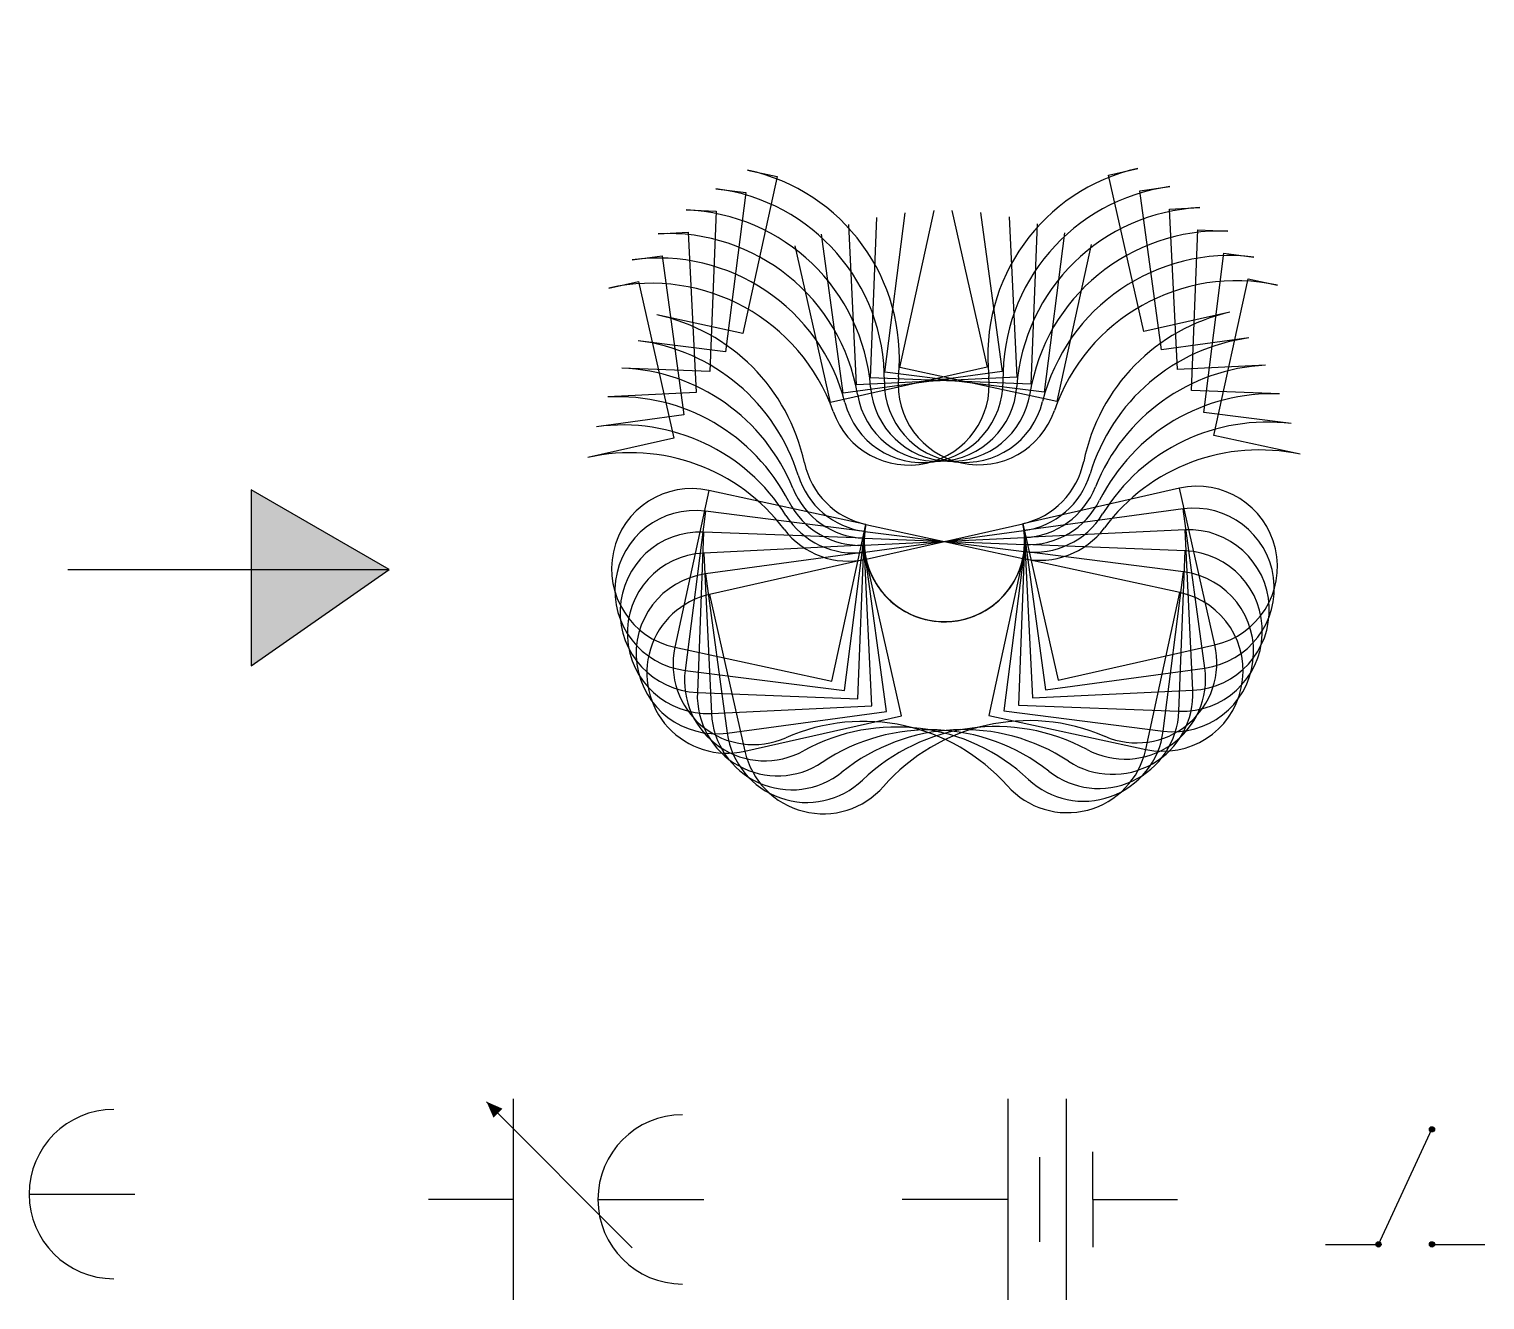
# Model space of a CAD drawing. Header units: inches. Extents: x 0 to 93838, y -1 to 60645.
# Drawn here: x 5964 to 6474, y 2252 to 2698 of the extents above; entities that cross this region are included whole.
import ezdxf

# ---------------------------------------------------------------- set-up
doc = ezdxf.new("R2010")
doc.units = ezdxf.units.IN
doc.header["$MEASUREMENT"] = 0

# ---------------------------------------------------------------- blocks, each defined once
blk = doc.blocks.new('*U1204')
for p, q in [((-28.17, 70.43), (-84.52, 70.43)), ((-84.52, 70.43), (-84.52, 14.09)), ((-28.17, 14.09), (-28.17, 70.43)), ((84.52, 70.43), (28.17, 70.43)), ((28.17, 70.43), (28.17, 14.09)), ((84.52, 14.09), (84.52, 70.43)), ((-84.52, 14.09), (-28.17, 14.09)), ((28.17, 14.09), (-28.17, 14.09)), ((28.17, 14.09), (84.52, 14.09)), ((-115.47, -42.26), (-84.52, -42.26)), ((-84.52, -42.26), (-84.52, -98.61)), ((-28.17, -42.26), (28.17, -42.26)), ((-28.17, -42.26), (-28.17, -42.26)), ((-28.17, -98.61), (-28.17, -42.26)), ((28.17, -42.26), (28.17, -98.61)), ((84.52, -98.61), (84.52, -42.26)), ((84.52, -42.26), (115.47, -42.26)), ((-84.52, -98.61), (-95.12, -98.61)), ((95.12, -98.61), (84.52, -98.61))]:
    blk.add_line(p, q)
for centre, radius, start, end in [((-56.35, 70.43), 28.17, 53.9681, 180), ((56.35, 70.43), 28.17, 0, 126.0319), ((0, 147.9), 67.62, 233.9681, 306.0319), ((-84.52, 42.26), 28.17, 90, 270), ((84.52, 42.26), 28.17, 270, 90), ((0, 14.09), 28.17, 0, 180), ((-28.17, -14.09), 28.17, 90, 155.6843), ((28.17, -14.09), 28.17, 24.3157, 90), ((-115.47, 25.36), 67.62, 270, 335.6843), ((115.47, 25.36), 67.62, 204.3157, 270), ((0, -42.26), 28.17, 6.7563, 173.2437), ((-95.12, -30.99), 67.62, 270, 353.2437), ((95.12, -30.99), 67.62, 186.7563, 270)]:
    blk.add_arc(centre, radius, start, end)
blk = doc.blocks.new('*U1114')
at = {"color": 0, "linetype": 'ByBlock', "lineweight": -2, "transparency": 16777216}
for p, rotation in [((1327.67, 340.45), 24.99999999999999), ((1326.54, 339.98), 19.99999999999995), ((1325.36, 339.61), 14.99999999999994), ((1324.16, 339.35), 9.999999999999977), ((1322.94, 339.19), 4.999999999999918)]:
    blk.add_blockref('*U1204', p, dxfattribs=dict(at, rotation=rotation))
blk.add_blockref('*U1204', (1321.72, 339.13), dxfattribs=at)

msp = doc.modelspace()

# ---------------------------------------------------------------- hatches: boundary and pattern name
at = {"true_color": 0xcd2027}
h = msp.add_hatch(color=242, dxfattribs=at)
h.dxf.hatch_style = 1
h.paths.add_polyline_path([(6090.07598, 2507.87276), (6041.62867, 2535.84383), (6041.62867, 2474.06475)])
h = msp.add_hatch(color=256)
h.dxf.hatch_style = 1
h.paths.add_polyline_path([(6454.95513, 2311.44231, 1), (6456.78348, 2311.44231, 1)])
h = msp.add_hatch(color=256)
h.dxf.hatch_style = 1
h.paths.add_polyline_path([(6437.48707, 2271.87139, 0.54814605), (6436.18775, 2271.0423), (6437.10193, 2271.0423)])
h.paths.add_polyline_path([(6438.0161, 2271.0423, 0.291867779), (6437.48707, 2271.87139), (6437.10193, 2271.0423), (6436.18775, 2271.0423, 1)])
h = msp.add_hatch(color=256)
h.dxf.hatch_style = 1
h.paths.add_polyline_path([(6454.95513, 2271.0423, 1), (6456.78348, 2271.0423, 1)])

# ---------------------------------------------------------------- linework, layer by layer
for p, q in [((6090.07598, 2507.87276), (6041.62867, 2535.84383)), ((6041.62867, 2535.84383), (6041.62867, 2474.06475)), ((5977.3826, 2507.87276), (6090.07598, 2507.87276)), ((6041.62867, 2474.06475), (6090.07598, 2507.87276)), ((6175.33843, 2269.80283), (6124.26337, 2321.09857)), ((6133.60877, 2322.09885), (6133.60877, 2251.56717)), ((6307.17516, 2251.56719), (6307.17516, 2322.09886)), ((6307.17516, 2251.56719), (6307.17516, 2322.09886)), ((6327.59226, 2322.09888), (6327.59226, 2251.56721)), ((6437.10193, 2271.0423), (6455.8693, 2311.44231)), ((6336.87272, 2286.83303), (6336.87272, 2303.5379)), ((6318.31175, 2271.98425), (6318.31175, 2301.6818)), ((6318.31175, 2271.98425), (6318.31175, 2301.6818)), ((6318.31175, 2271.98425), (6318.31175, 2301.6818)), ((6318.31175, 2271.98425), (6318.31175, 2301.6818)), ((5963.79728, 2288.6891), (5993.49483, 2288.6891)), ((5963.79728, 2288.6891), (6000.91922, 2288.6891)), ((6133.60877, 2286.83301), (6103.91122, 2286.83301)), ((6163.30631, 2286.83301), (6193.00386, 2286.83301)), ((6163.30631, 2286.83301), (6200.42825, 2286.83301)), ((6307.17516, 2286.83303), (6270.05324, 2286.83303)), ((6307.17516, 2286.83303), (6270.05324, 2286.83303)), ((6336.87272, 2286.83303), (6366.57026, 2286.83303)), ((6336.87272, 2286.83303), (6366.57026, 2286.83303)), ((6336.87272, 2286.83303), (6336.87272, 2270.12815)), ((6418.54096, 2271.0423), (6437.10193, 2271.0423)), ((6455.8693, 2271.0423), (6474.43027, 2271.0423))]:
    msp.add_line(p, q)
msp.add_lwpolyline([(6124.26337, 2321.09857), (6148.66101, 2296.59551), (6148.66101, 2296.59551)])
for centre in [(6455.8693, 2311.44231), (6437.10193, 2271.0423), (6455.8693, 2271.0423)]:
    msp.add_circle(centre, 0.91417)
for centre in [(5993.49483, 2288.6891), (6193.00386, 2286.83301)]:
    msp.add_arc(centre, 29.69755, 90, 270)
msp.add_solid([(6129.8038, 2318.6909), (6124.26337, 2321.09857), (6126.65789, 2315.53702)])

# ---------------------------------------------------------------- block references
at = {"rotation": 167.7559567807185}
msp.add_blockref('*U1114', (7651.4069, 2582.60281), dxfattribs=at)

doc.saveas('drawing.dxf')
